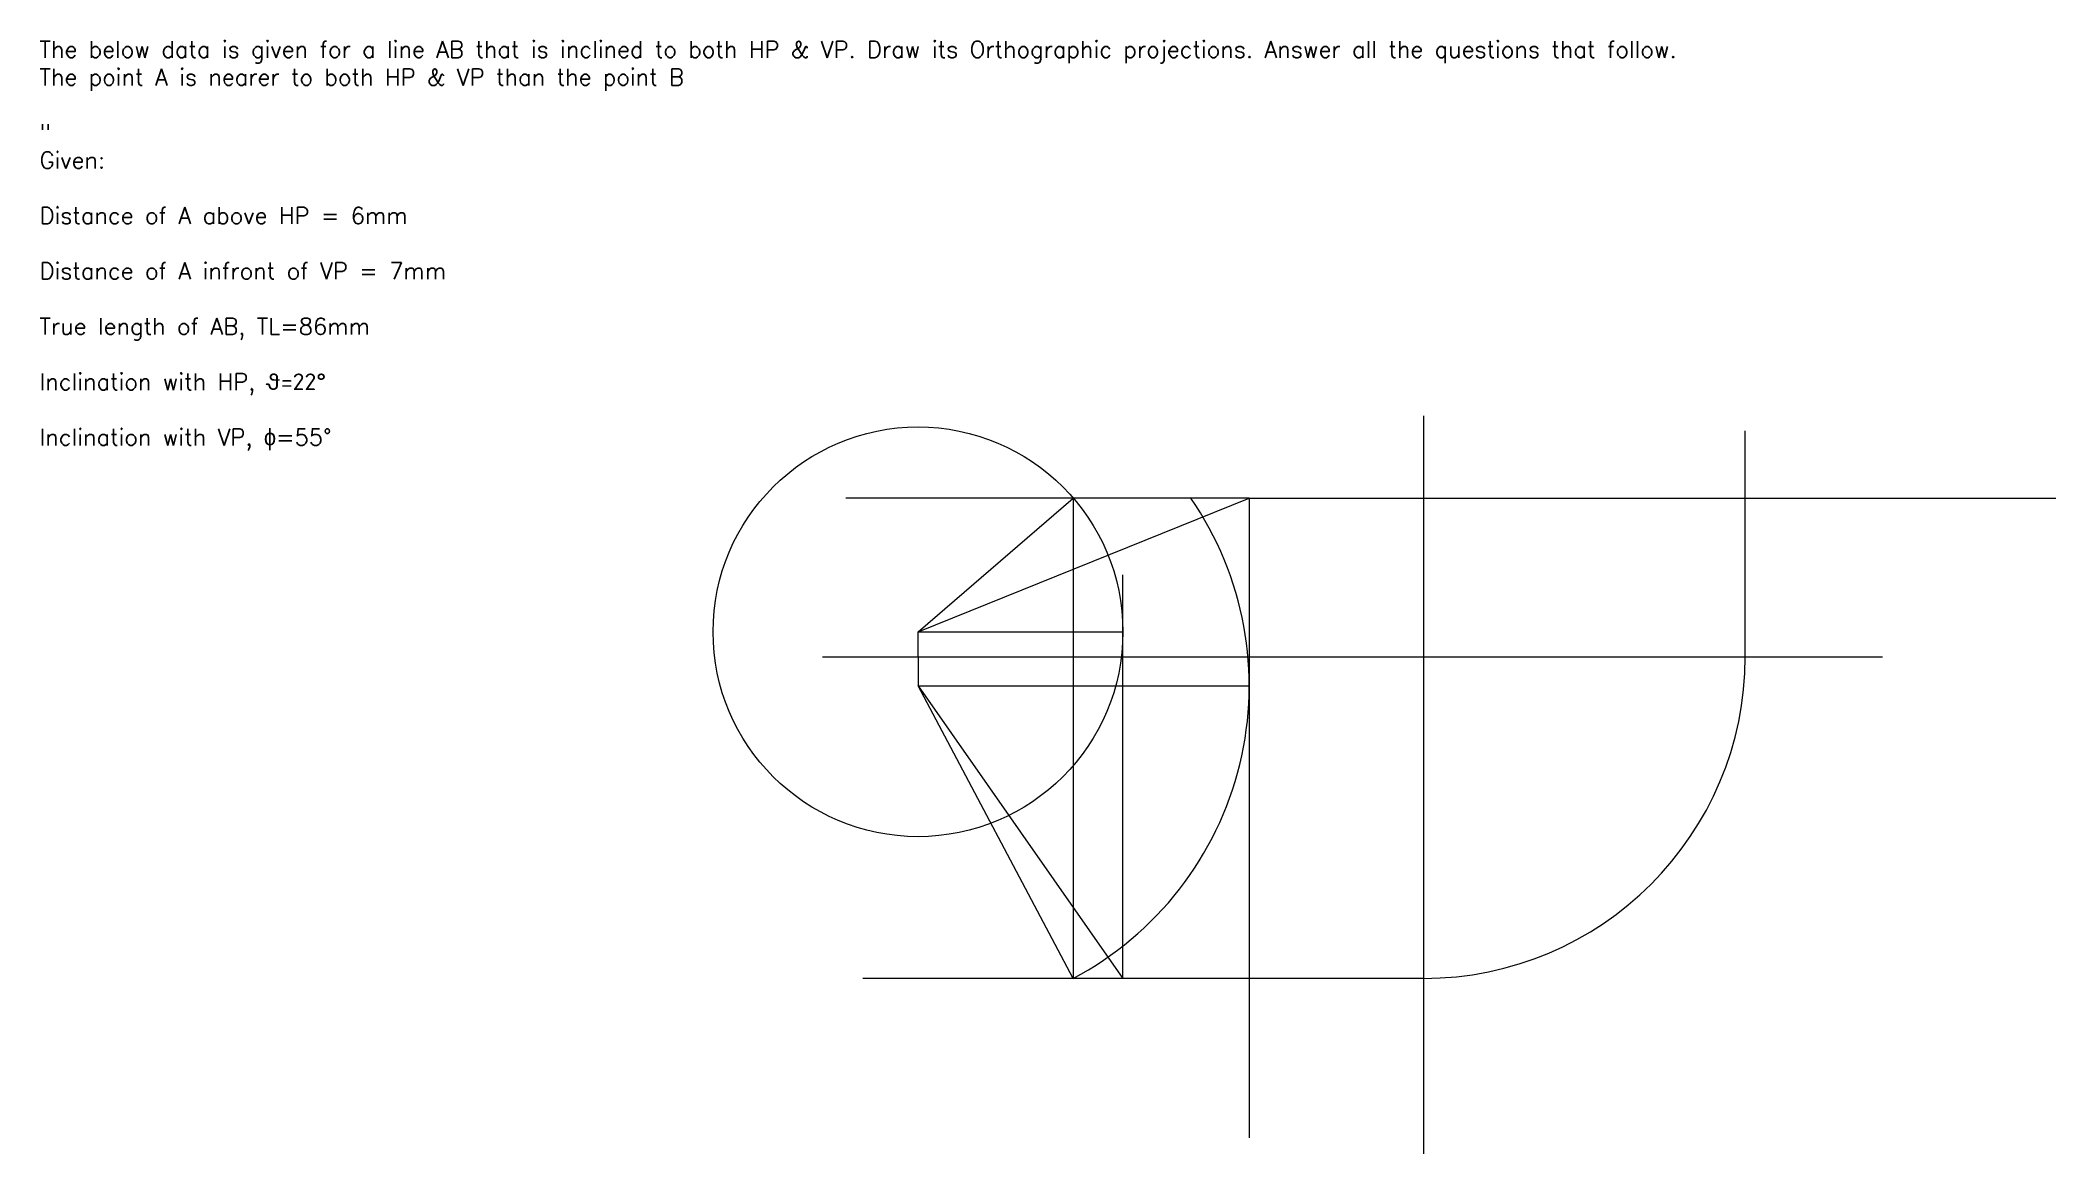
# Model space of a CAD drawing. Header units: millimetres. Extents: x -9631 to 7217, y -631 to 1394.
# Drawn here: x -9630.6 to -9145.4, y 249.1 to 517.2 of the extents above; entities that cross this region are included whole.
import ezdxf

# ---------------------------------------------------------------- set-up
doc = ezdxf.new("R2010")
doc.units = ezdxf.units.MM
doc.layers.get('0').update_dxf_attribs({"lineweight": 15})
doc.styles.get("Standard").update_dxf_attribs({"font": 'simplex8.shx'})

msp = doc.modelspace()

# ---------------------------------------------------------------- texts
at = {"insert": (-9630.73, 517.009), "char_height": 4, "width": 481, "attachment_point": 1}
msp.add_mtext('The below data is given for a line AB that is inclined to both HP & VP. Draw its Orthographic projections. Answer all the questions that follow.\\PThe point A is nearer to both HP & VP than the point B\\P\\P"\\PGiven:\\P\\PDistance of A above HP = 6mm\\P\\PDistance of A infront of VP = 7mm\\P\\PTrue length of AB, TL=86mm\\P\\PInclination with HP, θ=22°\\P\\PInclination with VP, ϕ=55°', dxfattribs=at)

# ---------------------------------------------------------------- linework, layer by layer
for p, q in [((-9297.569, 426.815), (-9297.569, 249.12)), ((-9220.122, 368.778), (-9220.122, 423.141)), ((-9339.524, 406.994), (-9436.615, 406.994)), ((-9419.262, 374.778), (-9339.524, 406.994)), ((-9419.262, 374.778), (-9381.908, 406.994)), ((-9381.908, 406.994), (-9381.908, 291.331)), ((-9381.908, 406.994), (-9381.908, 291.331)), ((-9339.524, 406.994), (-9339.524, 252.947)), ((-9339.524, 406.994), (-9145.383, 406.994)), ((-9369.934, 291.331), (-9369.934, 388.512)), ((-9419.262, 368.778), (-9419.262, 374.778)), ((-9419.262, 374.778), (-9369.934, 374.778)), ((-9442.223, 368.778), (-9187.102, 368.778)), ((-9419.262, 368.778), (-9419.262, 361.778)), ((-9419.262, 361.778), (-9419.262, 361.778)), ((-9419.262, 361.778), (-9369.934, 291.331)), ((-9419.262, 361.778), (-9339.524, 361.778)), ((-9381.908, 291.331), (-9419.262, 361.778)), ((-9369.934, 291.331), (-9432.576, 291.331)), ((-9297.569, 291.331), (-9381.908, 291.331))]:
    msp.add_line(p, q)
msp.add_circle((-9419.262, 374.778), 49.328)
for centre, radius, start, end in [((-9419.262, 361.778), 79.738, 297.93447, 34.5455), ((-9297.569, 368.778), 77.447, 270, 0)]:
    msp.add_arc(centre, radius, start, end)

msp.set_redraw_order([(e.dxf.handle, doc.entitydb.next_handle()) for e in msp.query("TEXT MTEXT ATTDEF DIMENSION ARC_DIMENSION")])  # texts and dimensions are drawn at this point

doc.saveas('drawing.dxf')
